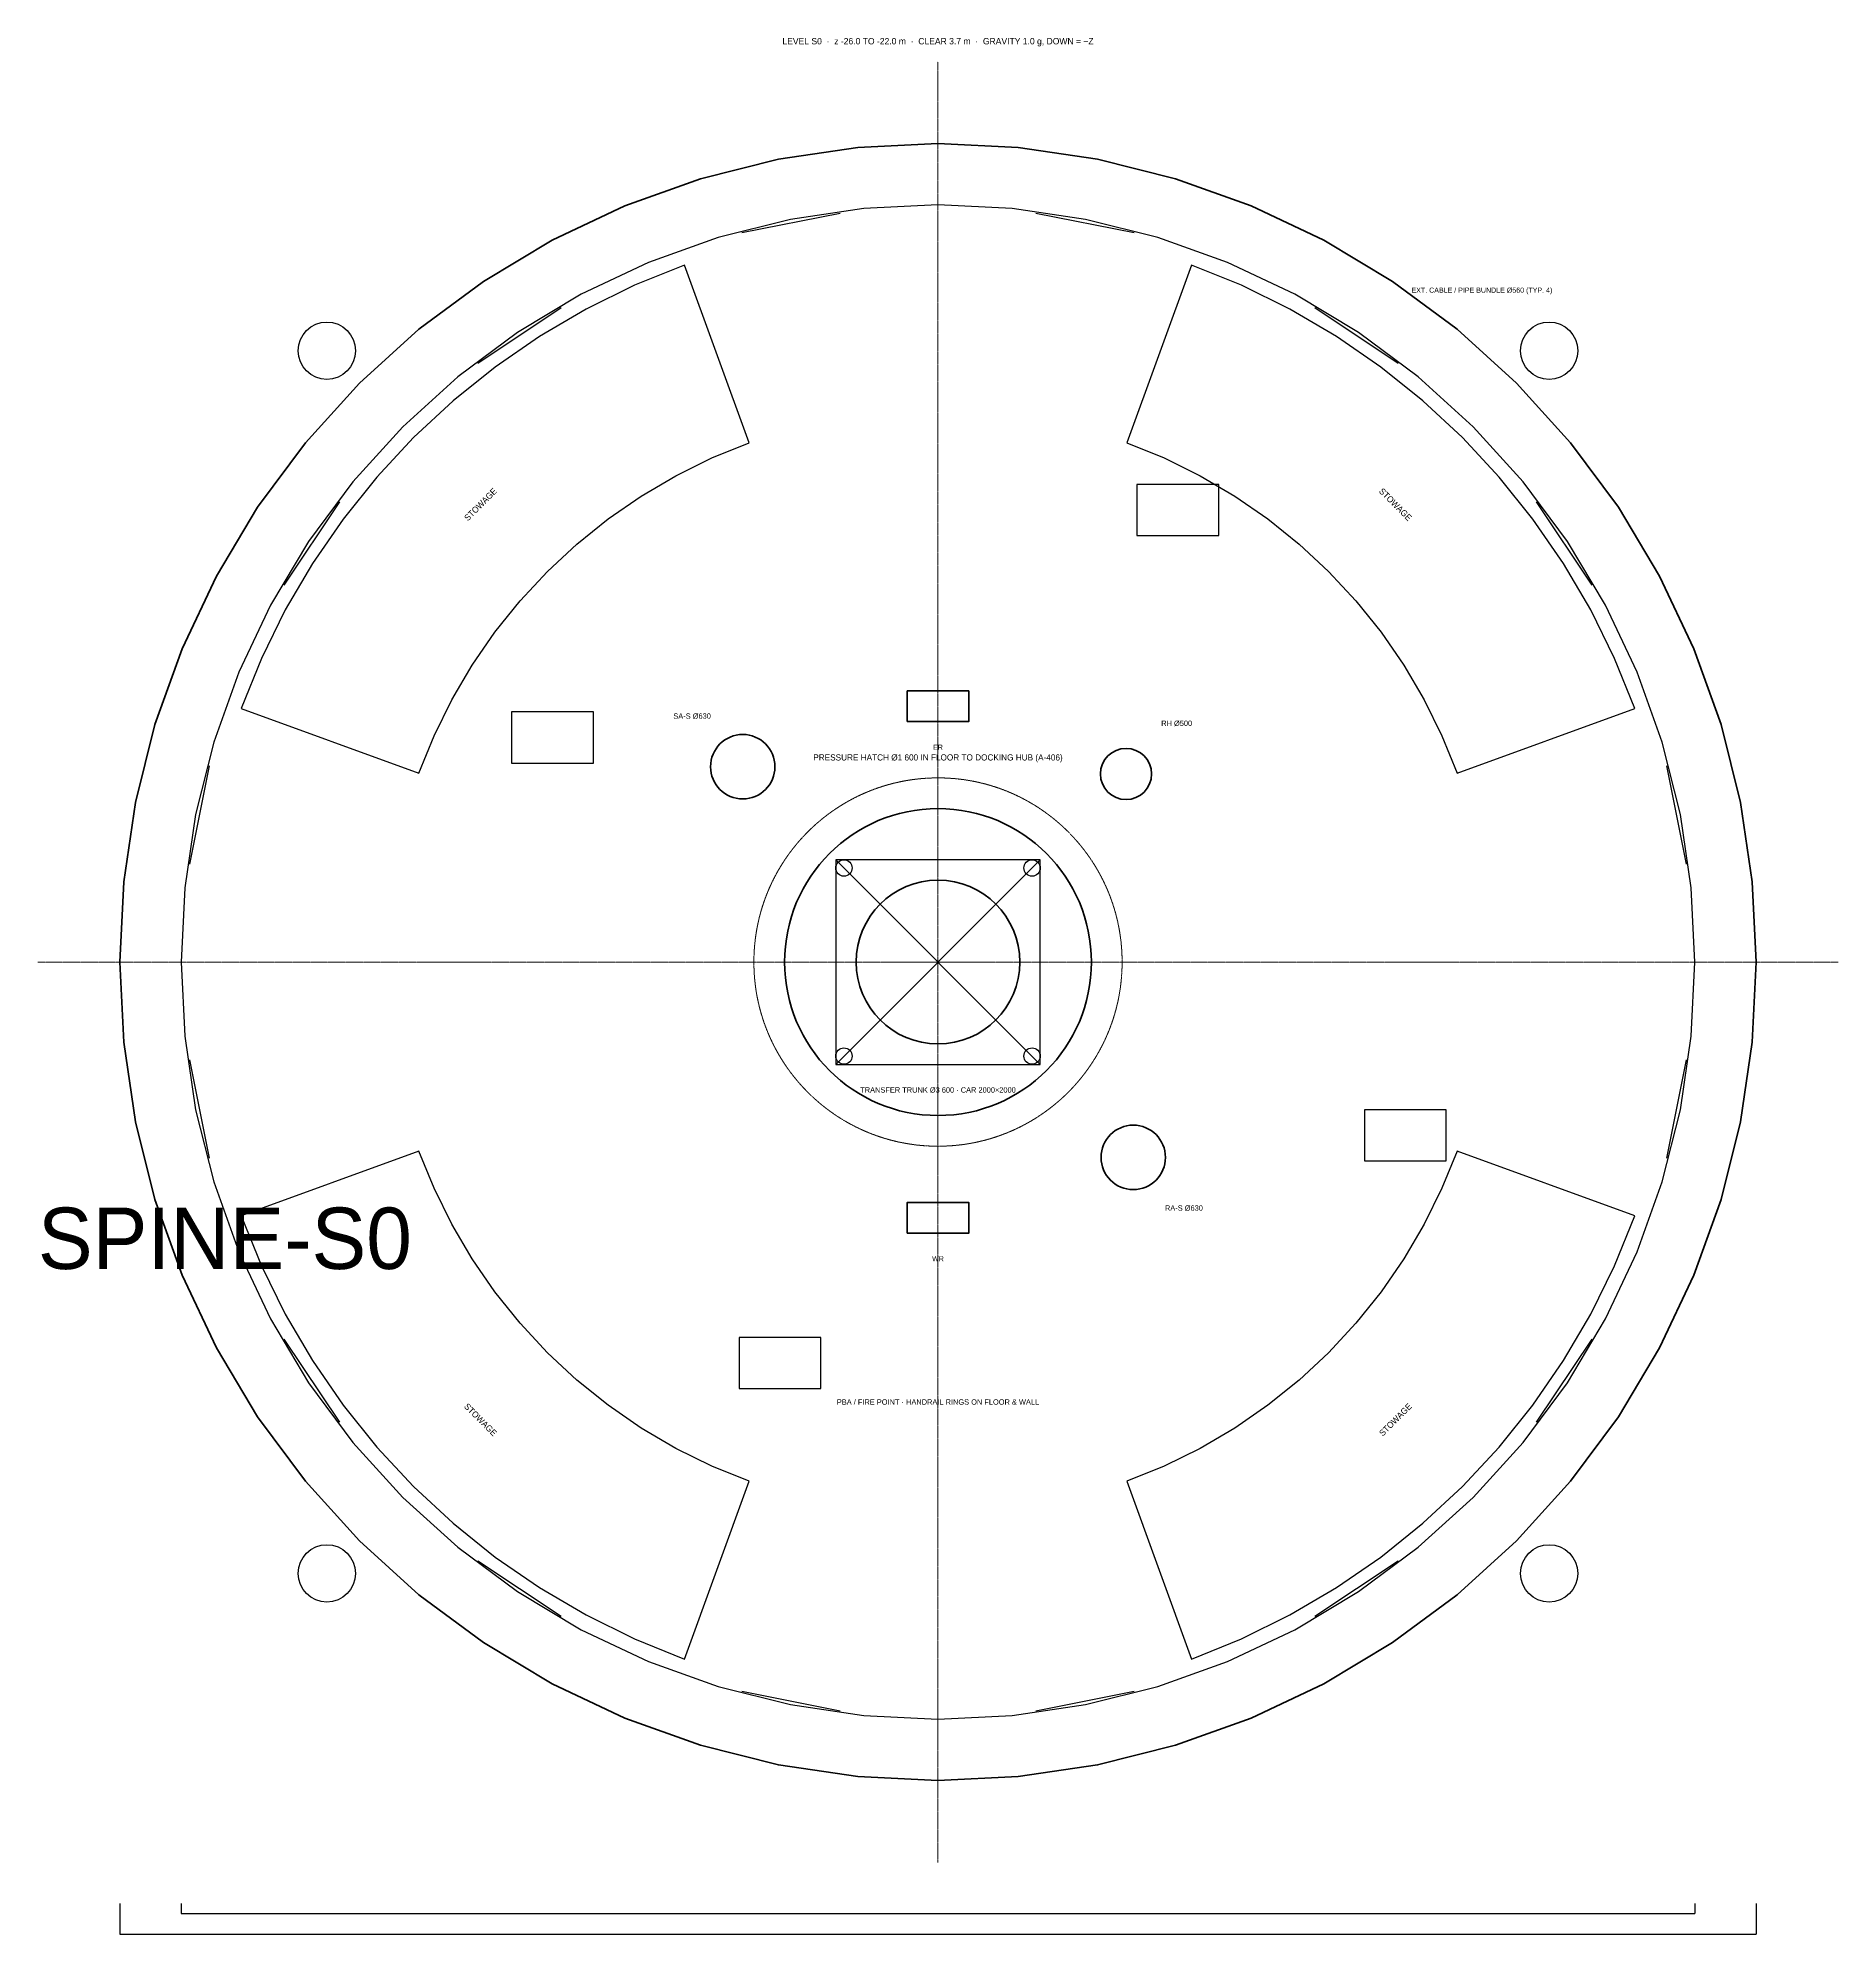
# Model space of a CAD drawing. Header units: millimetres. Extents: x 0 to 221000, y -9500 to 9035.
# Drawn here: x 0 to 17600, y -9500 to 9032 of the extents above; entities that cross this region are included whole.
import ezdxf
from ezdxf.enums import TextEntityAlignment as Align

# ---------------------------------------------------------------- set-up
doc = ezdxf.new("R2010")
doc.units = ezdxf.units.MM
doc.linetypes.add('CENTER', pattern=[5.08, 3.175, -0.635, 0.635, -0.635])
doc.linetypes.add('DASHED', pattern=[1.524, 1.27, -0.254])
for name, color, linetype, lineweight in [('A-ANNO-DIMS', 2, 'CONTINUOUS', 18), ('A-ANNO-NOTE', 7, 'CONTINUOUS', 18), ('A-ANNO-TEXT', 7, 'CONTINUOUS', 25), ('A-DOOR-PRES', 1, 'CONTINUOUS', 35), ('A-EQPM', 30, 'CONTINUOUS', 25), ('A-GLAZ', 5, 'CONTINUOUS', 25), ('A-GRID', 9, 'CENTER', 18), ('A-HIDN', 8, 'DASHED', 18), ('A-POCHE', 7, 'CONTINUOUS', 50), ('A-WALL-SHFT', 7, 'CONTINUOUS', 35), ('M-ANNO-TEXT', 7, 'CONTINUOUS', 25), ('M-DUCT-RETN', 30, 'CONTINUOUS', 35), ('M-DUCT-SUPP', 5, 'CONTINUOUS', 35)]:
    doc.layers.add(name, color=color, linetype=linetype, lineweight=lineweight)
doc.layers.add('A-VOID', color=7, linetype='CONTINUOUS')
doc.styles.add('OpenSansCondensed-Light', font='OpenSansCondensed-Light.ttf')
doc.dimstyles.new('EZDXF', dxfattribs={"dimtxt": 0.25, "dimasz": 0.175, "dimexe": 0.375, "dimexo": 0.125, "dimgap": 0.1, "dimtad": 1, "dimlfac": 100, "dimzin": 12, "dimdsep": 46, "dimtxsty": 'OpenSansCondensed-Light', "dimblk": 'ARCHTICK', "dimcen": 2.5, "dimazin": 3, "dimtfac": 0.5, "dimtmove": 2, "dimatfit": 3})

# ---------------------------------------------------------------- blocks, each defined once
blk = doc.blocks.new('_ARCHTICK')
at = {"color": 0, "linetype": 'BYBLOCK', "const_width": 0.15}
blk.add_lwpolyline([(-0.5, -0.5), (0.5, 0.5)], dxfattribs=at)

msp = doc.modelspace()

# ---------------------------------------------------------------- linework, layer by layer
at = {"layer": 'A-DOOR-PRES'}
msp.add_circle((8800, 0), 800, dxfattribs=at)
at = {"layer": 'A-EQPM'}
for p, q in [((7800, -1000), (9800, 1000)), ((7800, 1000), (9800, -1000))]:
    msp.add_line(p, q, dxfattribs=at)
for points in [[(6320.35396, 6812.7715), (5831.90572, 6614.59873), (5359.14732, 6381.46009), (4904.57784, 6114.58798), (4470.60021, 5815.39315), (4059.50851, 5485.45718), (3673.47584, 5126.52416), (3314.54282, 4740.49149), (2984.60685, 4329.39979), (2685.41202, 3895.42216), (2418.53991, 3440.85268), (2185.40127, 2968.09428), (1987.2285, 2479.64604), (3725.65985, 1846.90877), (3873.2644, 2210.7185), (4046.91249, 2562.842), (4245.68619, 2901.41789), (4468.53476, 3224.6564), (4714.28017, 3530.84883), (4981.62338, 3818.37662), (5269.15117, 4085.71983), (5575.3436, 4331.46524), (5898.58211, 4554.31381), (6237.158, 4753.08751), (6589.2815, 4926.7356), (6953.09123, 5074.34015)], [(15612.7715, 2479.64604), (15414.59873, 2968.09428), (15181.46009, 3440.85268), (14914.58798, 3895.42216), (14615.39315, 4329.39979), (14285.45718, 4740.49149), (13926.52416, 5126.52416), (13540.49149, 5485.45718), (13129.39979, 5815.39315), (12695.42216, 6114.58798), (12240.85268, 6381.46009), (11768.09428, 6614.59873), (11279.64604, 6812.7715), (10646.90877, 5074.34015), (11010.7185, 4926.7356), (11362.842, 4753.08751), (11701.41789, 4554.31381), (12024.6564, 4331.46524), (12330.84883, 4085.71983), (12618.37662, 3818.37662), (12885.71983, 3530.84883), (13131.46524, 3224.6564), (13354.31381, 2901.41789), (13553.08751, 2562.842), (13726.7356, 2210.7185), (13874.34015, 1846.90877)], [(10744.044, 4169.01582), (11544.044, 4169.01582), (11544.044, 4669.01582), (10744.044, 4669.01582)], [(4630.98418, 1944.044), (5430.98418, 1944.044), (5430.98418, 2444.044), (4630.98418, 2444.044)], [(7800, -1000), (9800, -1000), (9800, 1000), (7800, 1000)], [(12969.01582, -1944.044), (13769.01582, -1944.044), (13769.01582, -1444.044), (12969.01582, -1444.044)], [(1987.2285, -2479.64604), (2185.40127, -2968.09428), (2418.53991, -3440.85268), (2685.41202, -3895.42216), (2984.60685, -4329.39979), (3314.54282, -4740.49149), (3673.47584, -5126.52416), (4059.50851, -5485.45718), (4470.60021, -5815.39315), (4904.57784, -6114.58798), (5359.14732, -6381.46009), (5831.90572, -6614.59873), (6320.35396, -6812.7715), (6953.09123, -5074.34015), (6589.2815, -4926.7356), (6237.158, -4753.08751), (5898.58211, -4554.31381), (5575.3436, -4331.46524), (5269.15117, -4085.71983), (4981.62338, -3818.37662), (4714.28017, -3530.84883), (4468.53476, -3224.6564), (4245.68619, -2901.41789), (4046.91249, -2562.842), (3873.2644, -2210.7185), (3725.65985, -1846.90877)], [(11279.64604, -6812.7715), (11768.09428, -6614.59873), (12240.85268, -6381.46009), (12695.42216, -6114.58798), (13129.39979, -5815.39315), (13540.49149, -5485.45718), (13926.52416, -5126.52416), (14285.45718, -4740.49149), (14615.39315, -4329.39979), (14914.58798, -3895.42216), (15181.46009, -3440.85268), (15414.59873, -2968.09428), (15612.7715, -2479.64604), (13874.34015, -1846.90877), (13726.7356, -2210.7185), (13553.08751, -2562.842), (13354.31381, -2901.41789), (13131.46524, -3224.6564), (12885.71983, -3530.84883), (12618.37662, -3818.37662), (12330.84883, -4085.71983), (12024.6564, -4331.46524), (11701.41789, -4554.31381), (11362.842, -4753.08751), (11010.7185, -4926.7356), (10646.90877, -5074.34015)], [(6855.956, -4169.01582), (7655.956, -4169.01582), (7655.956, -3669.01582), (6855.956, -3669.01582)]]:
    msp.add_lwpolyline(points, close=True, dxfattribs=at)
for centre, radius in [((2824.9477, 5975.0523), 280), ((14775.0523, 5975.0523), 280), ((7880.76118, 919.23882), 80), ((9719.23882, 919.23882), 80), ((7880.76118, -919.23882), 80), ((9719.23882, -919.23882), 80), ((2824.9477, -5975.0523), 280), ((14775.0523, -5975.0523), 280)]:
    msp.add_circle(centre, radius, dxfattribs=at)
at = {"layer": 'A-GLAZ'}
for p, q in [((7843.10223, 7317.70091), (6883.69536, 7126.86302)), ((10716.30464, 7126.86302), (9756.89777, 7317.70091)), ((5115.57884, 6394.48518), (4302.23296, 5851.02484)), ((13297.76704, 5851.02484), (12484.42116, 6394.48518)), ((2948.97516, 4497.76704), (2405.51482, 3684.42116)), ((15194.48518, 3684.42116), (14651.02484, 4497.76704)), ((1673.13698, 1916.30464), (1482.29909, 956.89777)), ((16117.70091, 956.89777), (15926.86302, 1916.30464)), ((1482.29909, -956.89777), (1673.13698, -1916.30464)), ((15926.86302, -1916.30464), (16117.70091, -956.89777)), ((2405.51482, -3684.42116), (2948.97516, -4497.76704)), ((14651.02484, -4497.76704), (15194.48518, -3684.42116)), ((4302.23296, -5851.02484), (5115.57884, -6394.48518)), ((12484.42116, -6394.48518), (13297.76704, -5851.02484)), ((6883.69536, -7126.86302), (7843.10223, -7317.70091)), ((9756.89777, -7317.70091), (10716.30464, -7126.86302))]:
    msp.add_line(p, q, dxfattribs=at)
at = {"layer": 'A-GRID'}
for q in [(8800, 8800), (0, 0), (17600, 0), (8800, -8800)]:
    msp.add_line((8800, 0), q, dxfattribs=at)
at = {"layer": 'A-HIDN'}
msp.add_circle((8800, 0), 1800, dxfattribs=at)
at = {"layer": 'A-POCHE'}
msp.add_lwpolyline([(16800, 0), (16761.47781, 784.13712), (16646.28224, 1560.72258), (16455.52269, 2322.27742), (16191.03626, 3061.46746), (15855.37011, 3771.17389), (15451.7569, 4444.56186), (14984.08363, 5075.14627), (14456.85425, 5656.85425), (13875.14627, 6184.08363), (13244.56186, 6651.7569), (12571.17389, 7055.37011), (11861.46746, 7391.03626), (11122.27742, 7655.52269), (10360.72258, 7846.28224), (9584.13712, 7961.47781), (8800, 8000), (8015.86288, 7961.47781), (7239.27742, 7846.28224), (6477.72258, 7655.52269), (5738.53254, 7391.03626), (5028.82611, 7055.37011), (4355.43814, 6651.7569), (3724.85373, 6184.08363), (3143.14575, 5656.85425), (2615.91637, 5075.14627), (2148.2431, 4444.56186), (1744.62989, 3771.17389), (1408.96374, 3061.46746), (1144.47731, 2322.27742), (953.71776, 1560.72258), (838.52219, 784.13712), (800, 0), (838.52219, -784.13712), (953.71776, -1560.72258), (1144.47731, -2322.27742), (1408.96374, -3061.46746), (1744.62989, -3771.17389), (2148.2431, -4444.56186), (2615.91637, -5075.14627), (3143.14575, -5656.85425), (3724.85373, -6184.08363), (4355.43814, -6651.7569), (5028.82611, -7055.37011), (5738.53254, -7391.03626), (6477.72258, -7655.52269), (7239.27742, -7846.28224), (8015.86288, -7961.47781), (8800, -8000), (9584.13712, -7961.47781), (10360.72258, -7846.28224), (11122.27742, -7655.52269), (11861.46746, -7391.03626), (12571.17389, -7055.37011), (13244.56186, -6651.7569), (13875.14627, -6184.08363), (14456.85425, -5656.85425), (14984.08363, -5075.14627), (15451.7569, -4444.56186), (15855.37011, -3771.17389), (16191.03626, -3061.46746), (16455.52269, -2322.27742), (16646.28224, -1560.72258), (16761.47781, -784.13712)], close=True, dxfattribs=at)
at = {"layer": 'A-VOID'}
msp.add_lwpolyline([(16200, 0), (16164.36698, 725.32684), (16057.81107, 1443.66838), (15881.35848, 2148.10661), (15636.70854, 2831.8574), (15326.21736, 3488.33585), (14952.87513, 4111.21972), (14520.27735, 4694.5103), (14032.59018, 5232.59018), (13494.5103, 5720.27735), (12911.21972, 6152.87513), (12288.33585, 6526.21736), (11631.8574, 6836.70854), (10948.10661, 7081.35848), (10243.66838, 7257.81107), (9525.32684, 7364.36698), (8800, 7400), (8074.67316, 7364.36698), (7356.33162, 7257.81107), (6651.89339, 7081.35848), (5968.1426, 6836.70854), (5311.66415, 6526.21736), (4688.78028, 6152.87513), (4105.4897, 5720.27735), (3567.40982, 5232.59018), (3079.72265, 4694.5103), (2647.12487, 4111.21972), (2273.78264, 3488.33585), (1963.29146, 2831.8574), (1718.64152, 2148.10661), (1542.18893, 1443.66838), (1435.63302, 725.32684), (1400, 0), (1435.63302, -725.32684), (1542.18893, -1443.66838), (1718.64152, -2148.10661), (1963.29146, -2831.8574), (2273.78264, -3488.33585), (2647.12487, -4111.21972), (3079.72265, -4694.5103), (3567.40982, -5232.59018), (4105.4897, -5720.27735), (4688.78028, -6152.87513), (5311.66415, -6526.21736), (5968.1426, -6836.70854), (6651.89339, -7081.35848), (7356.33162, -7257.81107), (8074.67316, -7364.36698), (8800, -7400), (9525.32684, -7364.36698), (10243.66838, -7257.81107), (10948.10661, -7081.35848), (11631.8574, -6836.70854), (12288.33585, -6526.21736), (12911.21972, -6152.87513), (13494.5103, -5720.27735), (14032.59018, -5232.59018), (14520.27735, -4694.5103), (14952.87513, -4111.21972), (15326.21736, -3488.33585), (15636.70854, -2831.8574), (15881.35848, -2148.10661), (16057.81107, -1443.66838), (16164.36698, -725.32684)], close=True, dxfattribs=at)
at = {"layer": 'A-WALL-SHFT'}
for points in [[(8500, 2350), (9100, 2350), (9100, 2650), (8500, 2650)], [(8500, -2650), (9100, -2650), (9100, -2350), (8500, -2350)]]:
    msp.add_lwpolyline(points, close=True, dxfattribs=at)
msp.add_circle((8800, 0), 1500, dxfattribs=at)
at = {"layer": 'M-DUCT-RETN'}
for centre, radius in [((10638.47763, 1838.47763), 250), ((10709.18831, -1909.18831), 315)]:
    msp.add_circle(centre, radius, dxfattribs=at)
at = {"layer": 'M-DUCT-SUPP'}
msp.add_circle((6890.81169, 1909.18831), 315, dxfattribs=at)

# ---------------------------------------------------------------- texts
at = {"layer": 'A-ANNO-NOTE'}
for s, height, p in [('LEVEL S0  ·  z -26.0 TO -22.0 m  ·  CLEAR 3.7 m  ·  GRAVITY 1.0 g, DOWN = −Z', 62.5, (8800, 9000)), ('EXT. CABLE / PIPE BUNDLE Ø560 (TYP. 4)', 50, (14117.7573, 6566.88337)), ('ER', 50, (8800, 2100)), ('PRESSURE HATCH Ø1 600 IN FLOOR TO DOCKING HUB (A-406)', 60, (8800, 2000)), ('TRANSFER TRUNK Ø3 600 · CAR 2000×2000', 52.5, (8800, -1250)), ('WR', 50, (8800, -2900)), ('PBA / FIRE POINT · HANDRAIL RINGS ON FLOOR & WALL', 52.5, (8800, -4300))]:
    msp.add_text(s, height=height, dxfattribs=at).set_placement(p, align=Align.MIDDLE_CENTER)
for rotation, p in [(45, (4327.54961, 4472.45039)), (-45, (13272.45039, 4472.45039)), (-45, (4327.54961, -4472.45039)), (45, (13272.45039, -4472.45039))]:
    msp.add_text('STOWAGE', height=60, rotation=rotation, dxfattribs=at).set_placement(p, align=Align.MIDDLE_CENTER)
at = {"layer": 'A-ANNO-TEXT'}
msp.add_text('SPINE-S0', height=600, dxfattribs=at).set_placement((0, -3000))
at = {"layer": 'M-ANNO-TEXT'}
for s, p in [('SA-S Ø630', (6395.83694, 2404.16306)), ('RH Ø500', (11133.45238, 2333.45238)), ('RA-S Ø630', (11204.16306, -2404.16306))]:
    msp.add_text(s, height=52.5, dxfattribs=at).set_placement(p, align=Align.MIDDLE_CENTER)

# ---------------------------------------------------------------- dimensions: what is measured, and where the dimension line sits
at = {"layer": 'A-ANNO-DIMS'}
for base, p1, p2 in [((800, -9500), (800, -9200), (16800, -9200)), ((1400, -9300), (1400, -9200), (16200, -9200))]:
    msp.add_linear_dim(base=base, p1=p1, p2=p2, dimstyle='EZDXF', dxfattribs=at).render()

doc.saveas('drawing.dxf')
